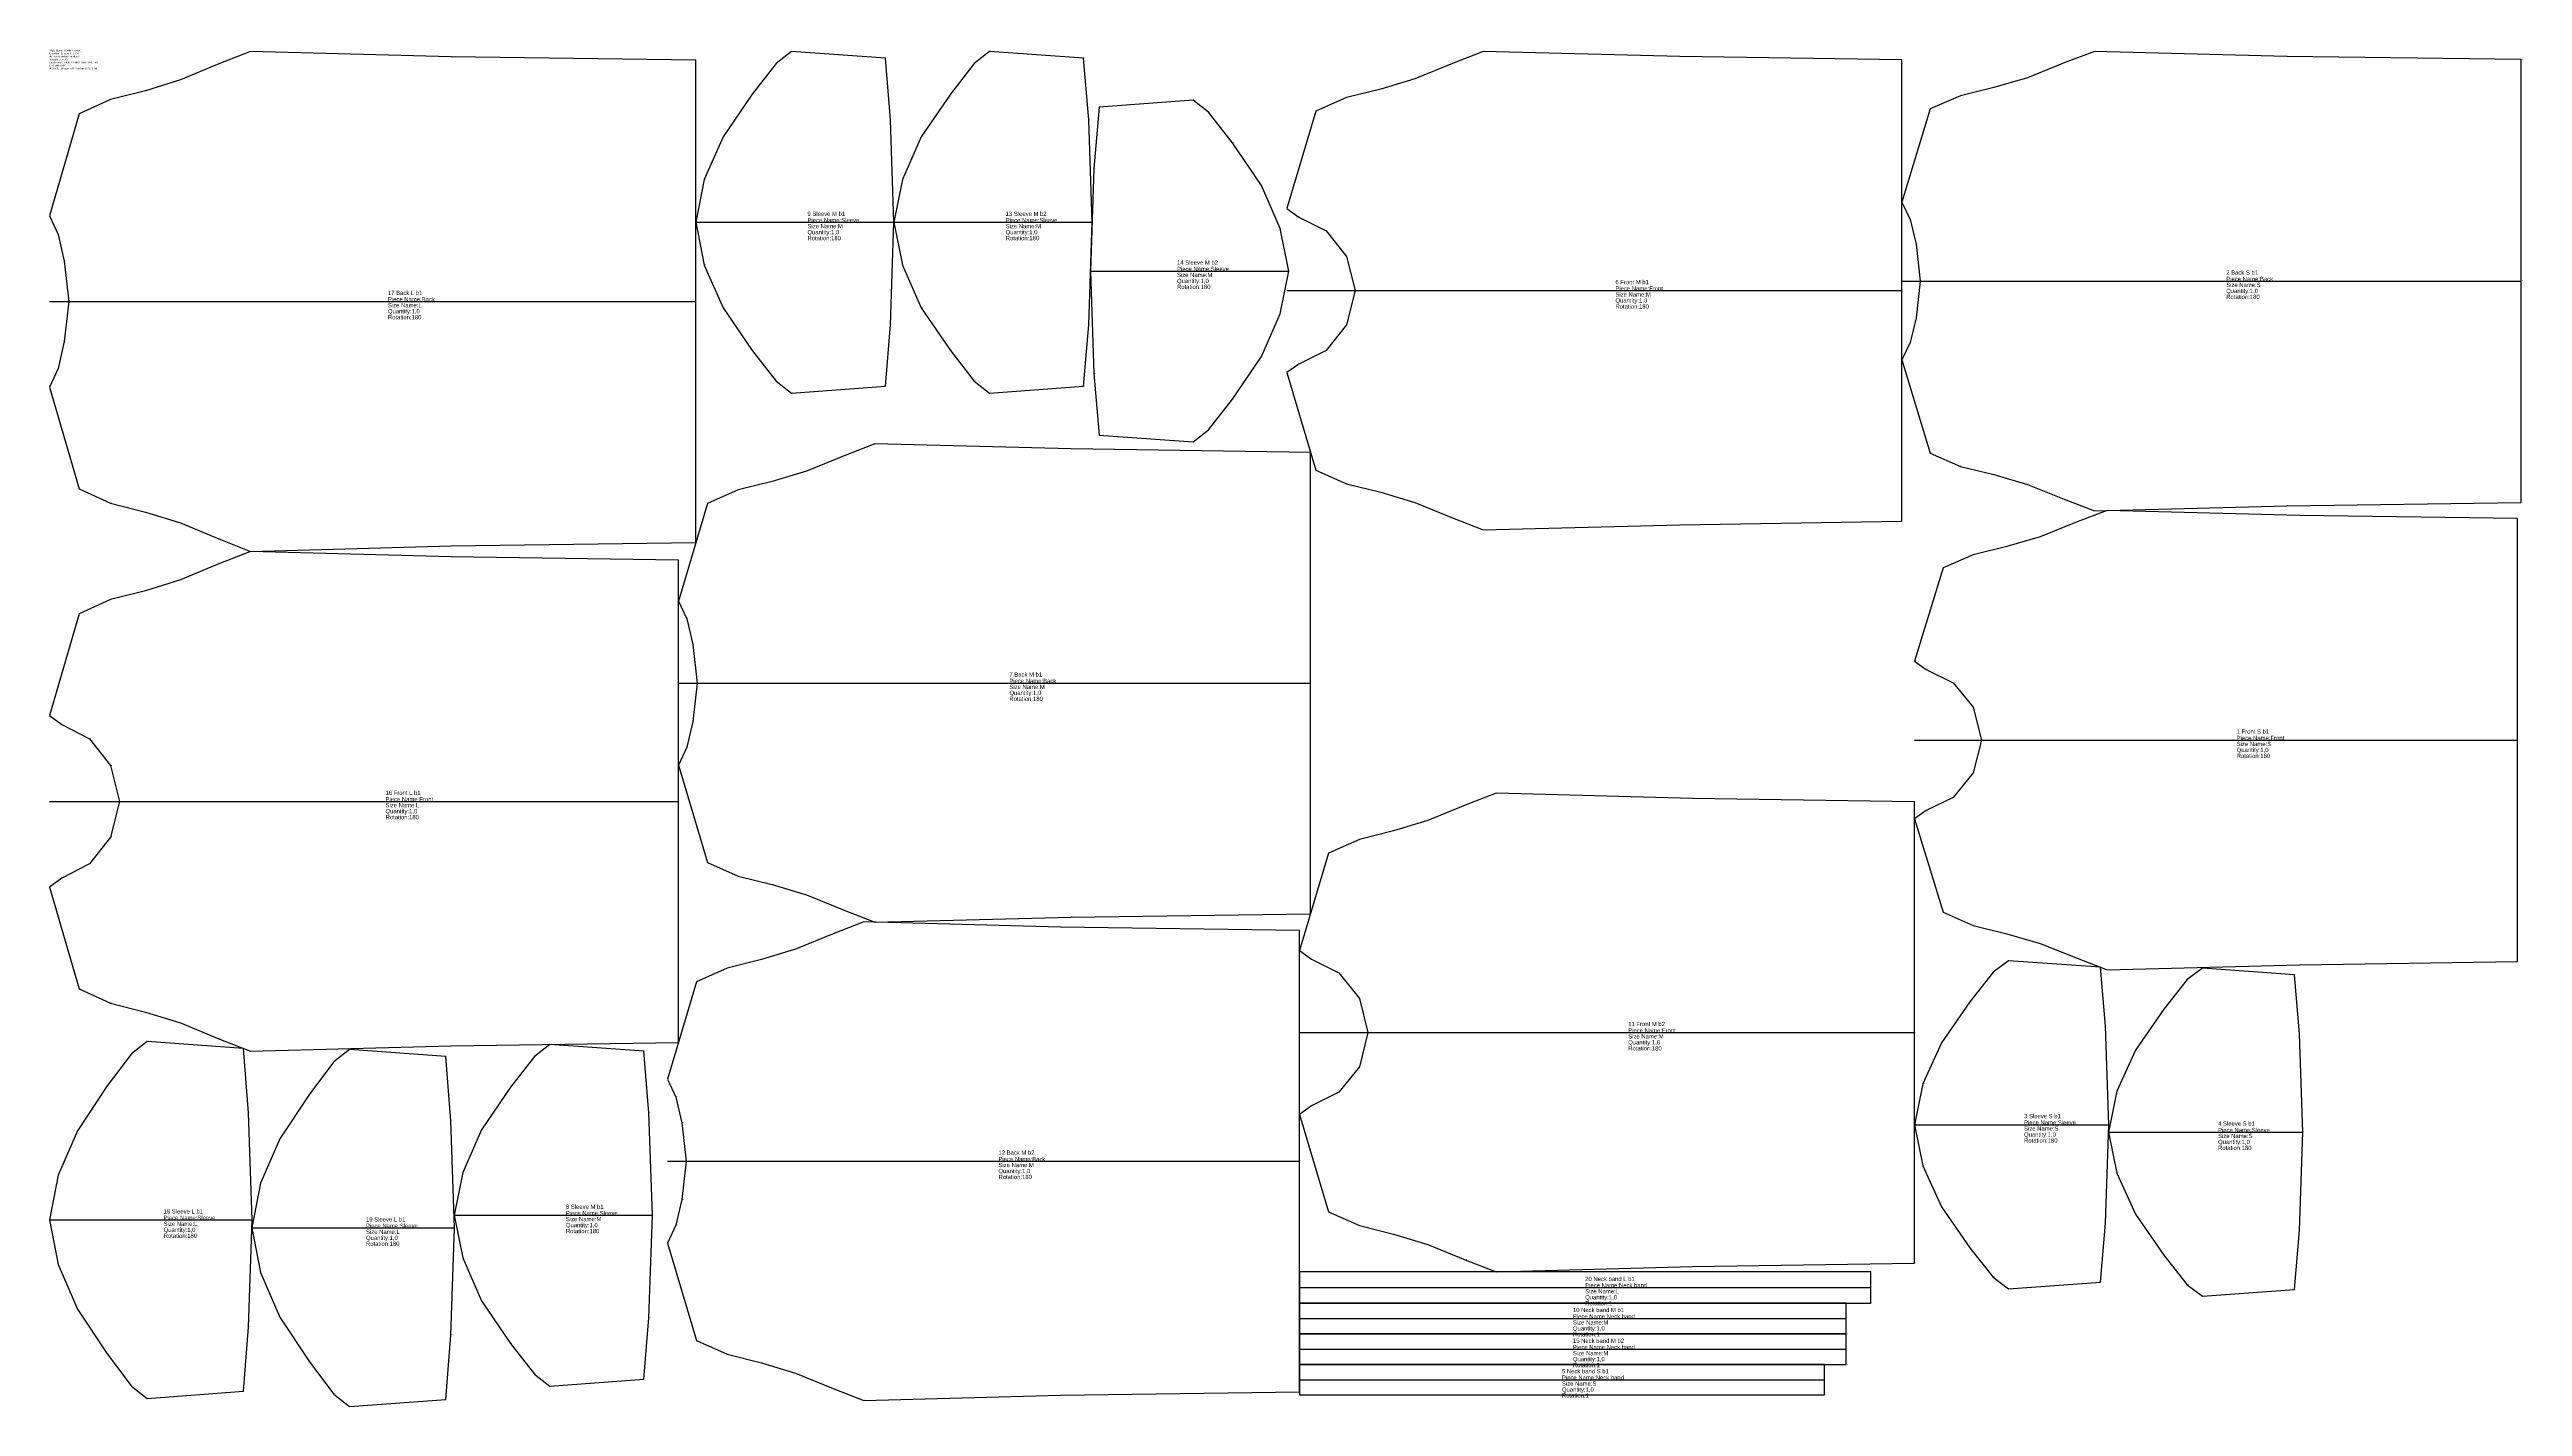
# Model space of a CAD drawing. Extents: x 0 to 2895, y 14 to 1602.
import ezdxf

# ---------------------------------------------------------------- set-up
doc = ezdxf.new("R2010")
doc.units = 0
for name, color, linetype in [('1', 1, 'CONTINUOUS'), ('15', 7, 'CONTINUOUS'), ('5', 3, 'CONTINUOUS'), ('7', 5, 'CONTINUOUS')]:
    doc.layers.add(name, color=color, linetype=linetype)

# ---------------------------------------------------------------- blocks, each defined once
blk = doc.blocks.new('M0001_Front')
at = {"layer": '1'}
blk.add_lwpolyline([(2261.8, 793.9), (2252, 755.5), (2228.5, 726.7), (2197.1, 711.3), (2183.4, 701.7), (2216.7, 592.3), (2252, 576.9), (2291.2, 567.3), (2330.4, 555.8), (2373.5, 538.5), (2408.8, 525.1), (2634.2, 530.9), (2889, 534.7), (2889, 793.9), (2889, 1053.1), (2634.2, 1056.9), (2408.8, 1062.7), (2373.5, 1049.3), (2330.4, 1032), (2291.2, 1020.5), (2252, 1010.9), (2216.7, 995.5), (2183.4, 886.1), (2197.1, 876.5), (2228.5, 861.1), (2252, 832.3)], close=True, dxfattribs=at)
at = {"layer": '5'}
blk.add_line((2183.4, 793.9), (2889, 793.9), dxfattribs=at)
at = {"layer": '7'}
blk.add_line((2289.24, 793.9), (2783.16, 793.9), dxfattribs=at)
at = {"layer": '1'}
for s, height, p in [('# 0', 0.8, (2373.5, 1049.3)), ('# 0', 0.8, (2408.8, 1062.7)), ('# 0', 0.8, (2634.2, 1056.9)), ('# 0', 0.8, (2889, 1053.1)), ('# 0', 0.8, (2291.2, 1020.5)), ('# 0', 0.8, (2330.4, 1032)), ('# 0', 0.8, (2216.7, 995.5)), ('# 0', 0.8, (2252, 1010.9)), ('# 0', 0.8, (2183.4, 886.1)), ('# 0', 0.8, (2197.1, 876.5)), ('# 0', 0.8, (2228.5, 861.1)), ('# 0', 0.8, (2252, 832.3)), ('# 0', 0.8, (2261.8, 793.9)), ('Size Name:S', 5, (2560.44, 786.9)), ('Quantity:1,0', 5, (2560.44, 779.9)), ('Piece Name:Front', 5, (2560.44, 793.9)), ('# 0', 0.8, (2889, 793.9)), ('# 0', 0.8, (2252, 755.5)), ('Rotation:180', 5, (2560.44, 772.9)), ('# 0', 0.8, (2228.5, 726.7)), ('# 0', 0.8, (2183.4, 701.7)), ('# 0', 0.8, (2197.1, 711.3)), ('# 0', 0.8, (2216.7, 592.3)), ('# 0', 0.8, (2252, 576.9)), ('# 0', 0.8, (2291.2, 567.3)), ('# 0', 0.8, (2330.4, 555.8)), ('# 0', 0.8, (2373.5, 538.5)), ('# 0', 0.8, (2408.8, 525.1)), ('# 0', 0.8, (2634.2, 530.9)), ('# 0', 0.8, (2889, 534.7))]:
    blk.add_text(s, height=height, dxfattribs=at).set_placement(p)
at = {"layer": '15'}
blk.add_text('1 Front S b1', height=5, dxfattribs=at).set_placement((2560.44, 801.4))
blk = doc.blocks.new('M0002_Back')
at = {"layer": '1'}
blk.add_lwpolyline([(2190, 1331.2), (2185.1, 1288), (2178.2, 1259.2), (2168.4, 1239), (2201.7, 1129.6), (2237, 1114.2), (2276.2, 1104.6), (2315.4, 1093.1), (2358.5, 1075.8), (2393.8, 1062.4), (2619.2, 1068.2), (2893.6, 1072), (2893.6, 1331.2), (2893.6, 1590.4), (2619.2, 1594.2), (2393.8, 1600), (2358.5, 1586.6), (2315.4, 1569.3), (2276.2, 1557.8), (2237, 1548.2), (2201.7, 1532.8), (2168.4, 1423.4), (2178.2, 1403.2), (2185.1, 1374.4)], close=True, dxfattribs=at)
at = {"layer": '5'}
blk.add_line((2168.4, 1331.2), (2893.6, 1331.2), dxfattribs=at)
at = {"layer": '7'}
blk.add_line((2277.18, 1331.2), (2784.82, 1331.2), dxfattribs=at)
at = {"layer": '1'}
for s, height, p in [('# 0', 0.8, (2393.8, 1600)), ('# 0', 0.8, (2619.2, 1594.2)), ('# 0', 0.8, (2315.4, 1569.3)), ('# 0', 0.8, (2358.5, 1586.6)), ('# 0', 0.8, (2893.6, 1590.4)), ('# 0', 0.8, (2237, 1548.2)), ('# 0', 0.8, (2276.2, 1557.8)), ('# 0', 0.8, (2201.7, 1532.8)), ('# 0', 0.8, (2168.4, 1423.4)), ('# 0', 0.8, (2178.2, 1403.2)), ('# 0', 0.8, (2185.1, 1374.4)), ('# 0', 0.8, (2190, 1331.2)), ('Piece Name:Back', 5, (2548.17, 1331.2)), ('# 0', 0.8, (2893.6, 1331.2)), ('Size Name:S', 5, (2548.17, 1324.2)), ('Quantity:1,0', 5, (2548.17, 1317.2)), ('Rotation:180', 5, (2548.17, 1310.2)), ('# 0', 0.8, (2185.1, 1288)), ('# 0', 0.8, (2178.2, 1259.2)), ('# 0', 0.8, (2168.4, 1239)), ('# 0', 0.8, (2201.7, 1129.6)), ('# 0', 0.8, (2237, 1114.2)), ('# 0', 0.8, (2276.2, 1104.6)), ('# 0', 0.8, (2315.4, 1093.1)), ('# 0', 0.8, (2358.5, 1075.8)), ('# 0', 0.8, (2893.6, 1072)), ('# 0', 0.8, (2393.8, 1062.4)), ('# 0', 0.8, (2619.2, 1068.2))]:
    blk.add_text(s, height=height, dxfattribs=at).set_placement(p)
at = {"layer": '15'}
blk.add_text('2 Back S b1', height=5, dxfattribs=at).set_placement((2548.17, 1338.7))
blk = doc.blocks.new('M0003_Sleeve')
at = {"layer": '1'}
blk.add_lwpolyline([(2183.4, 343.7), (2193.2, 295.7), (2214.8, 247.7), (2248.1, 199.7), (2275.5, 165.1), (2293.2, 151.7), (2401, 159.4), (2406.8, 228.5), (2410.8, 343.7), (2406.8, 458.9), (2401, 528), (2293.2, 535.7), (2275.5, 522.3), (2248.1, 487.7), (2214.8, 439.7), (2193.2, 391.7)], close=True, dxfattribs=at)
at = {"layer": '5'}
blk.add_line((2183.4, 343.7), (2410.8, 343.7), dxfattribs=at)
at = {"layer": '7'}
blk.add_line((2217.51, 343.7), (2376.69, 343.7), dxfattribs=at)
at = {"layer": '1'}
for s, height, p in [('# 0', 0.8, (2275.5, 522.3)), ('# 0', 0.8, (2293.2, 535.7)), ('# 0', 0.8, (2401, 528)), ('# 0', 0.8, (2248.1, 487.7)), ('# 0', 0.8, (2214.8, 439.7)), ('# 0', 0.8, (2406.8, 458.9)), ('# 0', 0.8, (2193.2, 391.7)), ('Piece Name:Sleeve', 5, (2311.54, 343.7)), ('# 0', 0.8, (2183.4, 343.7)), ('Size Name:S', 5, (2311.54, 336.7)), ('Quantity:1,0', 5, (2311.54, 329.7)), ('Rotation:180', 5, (2311.54, 322.7)), ('# 0', 0.8, (2410.8, 343.7)), ('# 0', 0.8, (2193.2, 295.7)), ('# 0', 0.8, (2214.8, 247.7)), ('# 0', 0.8, (2406.8, 228.5)), ('# 0', 0.8, (2248.1, 199.7)), ('# 0', 0.8, (2275.5, 165.1)), ('# 0', 0.8, (2293.2, 151.7)), ('# 0', 0.8, (2401, 159.4))]:
    blk.add_text(s, height=height, dxfattribs=at).set_placement(p)
at = {"layer": '15'}
blk.add_text('3 Sleeve S b1', height=5, dxfattribs=at).set_placement((2311.54, 351.2))
blk = doc.blocks.new('M0004_Sleeve')
at = {"layer": '1'}
blk.add_lwpolyline([(2410.5, 335), (2420.3, 287), (2441.9, 239), (2475.2, 191), (2502.6, 156.4), (2520.3, 143), (2628.1, 150.7), (2633.9, 219.8), (2637.9, 335), (2633.9, 450.2), (2628.1, 519.3), (2520.3, 527), (2502.6, 513.6), (2475.2, 479), (2441.9, 431), (2420.3, 383)], close=True, dxfattribs=at)
at = {"layer": '5'}
blk.add_line((2410.5, 335), (2637.9, 335), dxfattribs=at)
at = {"layer": '7'}
blk.add_line((2444.61, 335), (2603.79, 335), dxfattribs=at)
at = {"layer": '1'}
for s, height, p in [('# 0', 0.8, (2520.3, 527)), ('# 0', 0.8, (2502.6, 513.6)), ('# 0', 0.8, (2628.1, 519.3)), ('# 0', 0.8, (2475.2, 479)), ('# 0', 0.8, (2633.9, 450.2)), ('# 0', 0.8, (2441.9, 431)), ('# 0', 0.8, (2420.3, 383)), ('# 0', 0.8, (2410.5, 335)), ('Size Name:S', 5, (2538.64, 328)), ('Quantity:1,0', 5, (2538.64, 321)), ('Piece Name:Sleeve', 5, (2538.64, 335)), ('Rotation:180', 5, (2538.64, 314)), ('# 0', 0.8, (2637.9, 335)), ('# 0', 0.8, (2420.3, 287)), ('# 0', 0.8, (2441.9, 239)), ('# 0', 0.8, (2633.9, 219.8)), ('# 0', 0.8, (2475.2, 191)), ('# 0', 0.8, (2502.6, 156.4)), ('# 0', 0.8, (2628.1, 150.7)), ('# 0', 0.8, (2520.3, 143))]:
    blk.add_text(s, height=height, dxfattribs=at).set_placement(p)
at = {"layer": '15'}
blk.add_text('4 Sleeve S b1', height=5, dxfattribs=at).set_placement((2538.64, 342.5))
blk = doc.blocks.new('M0005_Neck-band')
at = {"layer": '1'}
blk.add_lwpolyline([(2077.8, 62.8), (1463.4, 62.8), (1463.4, 27.5), (2077.8, 27.5)], close=True, dxfattribs=at)
at = {"layer": '5'}
blk.add_line((1463.4, 45.15), (2077.8, 45.15), dxfattribs=at)
at = {"layer": '7'}
blk.add_line((1555.56, 45.15), (1985.64, 45.15), dxfattribs=at)
at = {"layer": '1'}
for s, height, p in [('# 0', 0.8, (1463.4, 62.8)), ('# 0', 0.8, (2077.8, 62.8)), ('Size Name:S', 5, (1770.6, 38.15)), ('Quantity:1,0', 5, (1770.6, 31.15)), ('Piece Name:Neck band', 5, (1770.6, 45.15)), ('Rotation:1', 5, (1770.6, 24.15)), ('# 0', 0.8, (1463.4, 27.5)), ('# 0', 0.8, (2077.8, 27.5))]:
    blk.add_text(s, height=height, dxfattribs=at).set_placement(p)
at = {"layer": '15'}
blk.add_text('5 Neck band S b1', height=5, dxfattribs=at).set_placement((1770.6, 52.65))
blk = doc.blocks.new('M0006_Front')
at = {"layer": '1'}
blk.add_lwpolyline([(1528.4, 1320), (1518.4, 1280), (1494.4, 1250), (1462.4, 1234), (1448.4, 1224), (1482.4, 1110), (1518.4, 1094), (1558.4, 1084), (1598.4, 1072), (1642.4, 1054), (1678.4, 1040), (1908.4, 1046), (2168.4, 1050), (2168.4, 1320), (2168.4, 1590), (1908.4, 1594), (1678.4, 1600), (1642.4, 1586), (1598.4, 1568), (1558.4, 1556), (1518.4, 1546), (1482.4, 1530), (1448.4, 1416), (1462.4, 1406), (1494.4, 1390), (1518.4, 1360)], close=True, dxfattribs=at)
at = {"layer": '5'}
blk.add_line((1448.4, 1320), (2168.4, 1320), dxfattribs=at)
at = {"layer": '7'}
blk.add_line((1556.4, 1320), (2060.4, 1320), dxfattribs=at)
at = {"layer": '1'}
for s, height, p in [('# 0', 0.8, (1678.4, 1600)), ('# 0', 0.8, (1908.4, 1594)), ('# 0', 0.8, (1598.4, 1568)), ('# 0', 0.8, (1642.4, 1586)), ('# 0', 0.8, (2168.4, 1590)), ('# 0', 0.8, (1518.4, 1546)), ('# 0', 0.8, (1558.4, 1556)), ('# 0', 0.8, (1482.4, 1530)), ('# 0', 0.8, (1448.4, 1416)), ('# 0', 0.8, (1462.4, 1406)), ('# 0', 0.8, (1494.4, 1390)), ('# 0', 0.8, (1518.4, 1360)), ('# 0', 0.8, (1528.4, 1320)), ('Size Name:M', 5, (1833.15, 1313)), ('Quantity:1,0', 5, (1833.15, 1306)), ('Piece Name:Front', 5, (1833.15, 1320)), ('Rotation:180', 5, (1833.15, 1299)), ('# 0', 0.8, (2168.4, 1320)), ('# 0', 0.8, (1518.4, 1280)), ('# 0', 0.8, (1494.4, 1250)), ('# 0', 0.8, (1448.4, 1224)), ('# 0', 0.8, (1462.4, 1234)), ('# 0', 0.8, (1482.4, 1110)), ('# 0', 0.8, (1518.4, 1094)), ('# 0', 0.8, (1558.4, 1084)), ('# 0', 0.8, (1598.4, 1072)), ('# 0', 0.8, (1642.4, 1054)), ('# 0', 0.8, (1908.4, 1046)), ('# 0', 0.8, (2168.4, 1050)), ('# 0', 0.8, (1678.4, 1040))]:
    blk.add_text(s, height=height, dxfattribs=at).set_placement(p)
at = {"layer": '15'}
blk.add_text('6 Front M b1', height=5, dxfattribs=at).set_placement((1833.15, 1327.5))
blk = doc.blocks.new('M0007_Back')
at = {"layer": '1'}
blk.add_lwpolyline([(758.2, 860.7), (753.2, 815.7), (746.2, 785.7), (736.2, 764.7), (770.2, 650.7), (806.2, 634.7), (846.2, 624.7), (886.2, 612.7), (930.2, 594.7), (966.2, 580.7), (1196.2, 586.7), (1476.2, 590.7), (1476.2, 860.7), (1476.2, 1130.7), (1196.2, 1134.7), (966.2, 1140.7), (930.2, 1126.7), (886.2, 1108.7), (846.2, 1096.7), (806.2, 1086.7), (770.2, 1070.7), (736.2, 956.7), (746.2, 935.7), (753.2, 905.7)], close=True, dxfattribs=at)
at = {"layer": '5'}
blk.add_line((736.2, 860.7), (1476.2, 860.7), dxfattribs=at)
at = {"layer": '7'}
blk.add_line((847.2, 860.7), (1365.2, 860.7), dxfattribs=at)
at = {"layer": '1'}
for s, height, p in [('# 0', 0.8, (966.2, 1140.7)), ('# 0', 0.8, (1196.2, 1134.7)), ('# 0', 0.8, (1476.2, 1130.7)), ('# 0', 0.8, (886.2, 1108.7)), ('# 0', 0.8, (930.2, 1126.7)), ('# 0', 0.8, (770.2, 1070.7)), ('# 0', 0.8, (806.2, 1086.7)), ('# 0', 0.8, (846.2, 1096.7)), ('# 0', 0.8, (736.2, 956.7)), ('# 0', 0.8, (746.2, 935.7)), ('# 0', 0.8, (753.2, 905.7)), ('# 0', 0.8, (758.2, 860.7)), ('Size Name:M', 5, (1123.73, 853.7)), ('Quantity:1,0', 5, (1123.73, 846.7)), ('Piece Name:Back', 5, (1123.73, 860.7)), ('Rotation:180', 5, (1123.73, 839.7)), ('# 0', 0.8, (1476.2, 860.7)), ('# 0', 0.8, (753.2, 815.7)), ('# 0', 0.8, (746.2, 785.7)), ('# 0', 0.8, (736.2, 764.7)), ('# 0', 0.8, (770.2, 650.7)), ('# 0', 0.8, (806.2, 634.7)), ('# 0', 0.8, (846.2, 624.7)), ('# 0', 0.8, (886.2, 612.7)), ('# 0', 0.8, (930.2, 594.7)), ('# 0', 0.8, (966.2, 580.7)), ('# 0', 0.8, (1196.2, 586.7)), ('# 0', 0.8, (1476.2, 590.7))]:
    blk.add_text(s, height=height, dxfattribs=at).set_placement(p)
at = {"layer": '15'}
blk.add_text('7 Back M b1', height=5, dxfattribs=at).set_placement((1123.73, 868.2))
blk = doc.blocks.new('M0008_Sleeve')
at = {"layer": '1'}
blk.add_lwpolyline([(473.8, 237.7), (483.8, 187.7), (505.8, 137.7), (539.8, 87.7), (567.8, 51.7), (585.8, 37.7), (695.8, 45.7), (701.8, 117.7), (705.8, 237.7), (701.8, 357.7), (695.8, 429.7), (585.8, 437.7), (567.8, 423.7), (539.8, 387.7), (505.8, 337.7), (483.8, 287.7)], close=True, dxfattribs=at)
at = {"layer": '5'}
blk.add_line((473.8, 237.7), (705.8, 237.7), dxfattribs=at)
at = {"layer": '7'}
blk.add_line((508.6, 237.7), (671, 237.7), dxfattribs=at)
at = {"layer": '1'}
for s, height, p in [('# 0', 0.8, (585.8, 437.7)), ('# 0', 0.8, (567.8, 423.7)), ('# 0', 0.8, (695.8, 429.7)), ('# 0', 0.8, (539.8, 387.7)), ('# 0', 0.8, (701.8, 357.7)), ('# 0', 0.8, (505.8, 337.7)), ('# 0', 0.8, (483.8, 287.7)), ('# 0', 0.8, (473.8, 237.7)), ('Size Name:M', 5, (604.55, 230.7)), ('Piece Name:Sleeve', 5, (604.55, 237.7)), ('# 0', 0.8, (705.8, 237.7)), ('Quantity:1,0', 5, (604.55, 223.7)), ('Rotation:180', 5, (604.55, 216.7)), ('# 0', 0.8, (483.8, 187.7)), ('# 0', 0.8, (505.8, 137.7)), ('# 0', 0.8, (701.8, 117.7)), ('# 0', 0.8, (539.8, 87.7)), ('# 0', 0.8, (567.8, 51.7)), ('# 0', 0.8, (585.8, 37.7)), ('# 0', 0.8, (695.8, 45.7))]:
    blk.add_text(s, height=height, dxfattribs=at).set_placement(p)
at = {"layer": '15'}
blk.add_text('8 Sleeve M b1', height=5, dxfattribs=at).set_placement((604.55, 245.2))
blk = doc.blocks.new('M0009_Sleeve')
at = {"layer": '1'}
blk.add_lwpolyline([(756.6, 1400), (766.6, 1350), (788.6, 1300), (822.6, 1250), (850.6, 1214), (868.6, 1200), (978.6, 1208), (984.6, 1280), (988.6, 1400), (984.6, 1520), (978.6, 1592), (868.6, 1600), (850.6, 1586), (822.6, 1550), (788.6, 1500), (766.6, 1450)], close=True, dxfattribs=at)
at = {"layer": '5'}
blk.add_line((756.6, 1400), (988.6, 1400), dxfattribs=at)
at = {"layer": '7'}
blk.add_line((791.4, 1400), (953.8, 1400), dxfattribs=at)
at = {"layer": '1'}
for s, height, p in [('# 0', 0.8, (868.6, 1600)), ('# 0', 0.8, (978.6, 1592)), ('# 0', 0.8, (850.6, 1586)), ('# 0', 0.8, (822.6, 1550)), ('# 0', 0.8, (984.6, 1520)), ('# 0', 0.8, (788.6, 1500)), ('# 0', 0.8, (766.6, 1450)), ('# 0', 0.8, (756.6, 1400)), ('Size Name:M', 5, (887.35, 1393)), ('Quantity:1,0', 5, (887.35, 1386)), ('Piece Name:Sleeve', 5, (887.35, 1400)), ('# 0', 0.8, (988.6, 1400)), ('Rotation:180', 5, (887.35, 1379)), ('# 0', 0.8, (766.6, 1350)), ('# 0', 0.8, (788.6, 1300)), ('# 0', 0.8, (984.6, 1280)), ('# 0', 0.8, (822.6, 1250)), ('# 0', 0.8, (850.6, 1214)), ('# 0', 0.8, (868.6, 1200)), ('# 0', 0.8, (978.6, 1208))]:
    blk.add_text(s, height=height, dxfattribs=at).set_placement(p)
at = {"layer": '15'}
blk.add_text('9 Sleeve M b1', height=5, dxfattribs=at).set_placement((887.35, 1407.5))
blk = doc.blocks.new('M0010_Neck-band')
at = {"layer": '1'}
blk.add_lwpolyline([(2103.4, 134.8), (1463.4, 134.8), (1463.4, 98.8), (2103.4, 98.8)], close=True, dxfattribs=at)
at = {"layer": '5'}
blk.add_line((1463.4, 116.8), (2103.4, 116.8), dxfattribs=at)
at = {"layer": '7'}
blk.add_line((1559.4, 116.8), (2007.4, 116.8), dxfattribs=at)
at = {"layer": '1'}
for s, height, p in [('# 0', 0.8, (1463.4, 134.8)), ('Piece Name:Neck band', 5, (1783.4, 116.8)), ('# 0', 0.8, (2103.4, 134.8)), ('# 0', 0.8, (1463.4, 98.8)), ('Size Name:M', 5, (1783.4, 109.8)), ('Quantity:1,0', 5, (1783.4, 102.8)), ('Rotation:1', 5, (1783.4, 95.8)), ('# 0', 0.8, (2103.4, 98.8))]:
    blk.add_text(s, height=height, dxfattribs=at).set_placement(p)
at = {"layer": '15'}
blk.add_text('10 Neck band M b1', height=5, dxfattribs=at).set_placement((1783.4, 124.3))
blk = doc.blocks.new('M0011_Front')
at = {"layer": '1'}
blk.add_lwpolyline([(1543.4, 451.6), (1533.4, 411.6), (1509.4, 381.6), (1477.4, 365.6), (1463.4, 355.6), (1497.4, 241.6), (1533.4, 225.6), (1573.4, 215.6), (1613.4, 203.6), (1657.4, 185.6), (1693.4, 171.6), (1923.4, 177.6), (2183.4, 181.6), (2183.4, 451.6), (2183.4, 721.6), (1923.4, 725.6), (1693.4, 731.6), (1657.4, 717.6), (1613.4, 699.6), (1573.4, 687.6), (1533.4, 677.6), (1497.4, 661.6), (1463.4, 547.6), (1477.4, 537.6), (1509.4, 521.6), (1533.4, 491.6)], close=True, dxfattribs=at)
at = {"layer": '5'}
blk.add_line((1463.4, 451.6), (2183.4, 451.6), dxfattribs=at)
at = {"layer": '7'}
blk.add_line((1571.4, 451.6), (2075.4, 451.6), dxfattribs=at)
at = {"layer": '1'}
for s, height, p in [('# 0', 0.8, (1693.4, 731.6)), ('# 0', 0.8, (1923.4, 725.6)), ('# 0', 0.8, (1613.4, 699.6)), ('# 0', 0.8, (1657.4, 717.6)), ('# 0', 0.8, (2183.4, 721.6)), ('# 0', 0.8, (1533.4, 677.6)), ('# 0', 0.8, (1573.4, 687.6)), ('# 0', 0.8, (1497.4, 661.6)), ('# 0', 0.8, (1463.4, 547.6)), ('# 0', 0.8, (1477.4, 537.6)), ('# 0', 0.8, (1509.4, 521.6)), ('# 0', 0.8, (1533.4, 491.6)), ('# 0', 0.8, (1543.4, 451.6)), ('Size Name:M', 5, (1848.15, 444.6)), ('Quantity:1,0', 5, (1848.15, 437.6)), ('Piece Name:Front', 5, (1848.15, 451.6)), ('Rotation:180', 5, (1848.15, 430.6)), ('# 0', 0.8, (2183.4, 451.6)), ('# 0', 0.8, (1533.4, 411.6)), ('# 0', 0.8, (1509.4, 381.6)), ('# 0', 0.8, (1463.4, 355.6)), ('# 0', 0.8, (1477.4, 365.6)), ('# 0', 0.8, (1497.4, 241.6)), ('# 0', 0.8, (1533.4, 225.6)), ('# 0', 0.8, (1573.4, 215.6)), ('# 0', 0.8, (1613.4, 203.6)), ('# 0', 0.8, (1657.4, 185.6)), ('# 0', 0.8, (1923.4, 177.6)), ('# 0', 0.8, (2183.4, 181.6)), ('# 0', 0.8, (1693.4, 171.6))]:
    blk.add_text(s, height=height, dxfattribs=at).set_placement(p)
at = {"layer": '15'}
blk.add_text('11 Front M b2', height=5, dxfattribs=at).set_placement((1848.15, 459.1))
blk = doc.blocks.new('M0012_Back')
at = {"layer": '1'}
blk.add_lwpolyline([(745.4, 301), (740.4, 256), (733.4, 226), (723.4, 205), (757.4, 91), (793.4, 75), (833.4, 65), (873.4, 53), (917.4, 35), (953.4, 21), (1183.4, 27), (1463.4, 31), (1463.4, 301), (1463.4, 571), (1183.4, 575), (953.4, 581), (917.4, 567), (873.4, 549), (833.4, 537), (793.4, 527), (757.4, 511), (723.4, 397), (733.4, 376), (740.4, 346)], close=True, dxfattribs=at)
at = {"layer": '5'}
blk.add_line((723.4, 301), (1463.4, 301), dxfattribs=at)
at = {"layer": '7'}
blk.add_line((834.4, 301), (1352.4, 301), dxfattribs=at)
at = {"layer": '1'}
for s, height, p in [('# 0', 0.8, (953.4, 581)), ('# 0', 0.8, (917.4, 567)), ('# 0', 0.8, (1183.4, 575)), ('# 0', 0.8, (1463.4, 571)), ('# 0', 0.8, (793.4, 527)), ('# 0', 0.8, (833.4, 537)), ('# 0', 0.8, (873.4, 549)), ('# 0', 0.8, (757.4, 511)), ('# 0', 0.8, (723.4, 397)), ('# 0', 0.8, (733.4, 376)), ('# 0', 0.8, (740.4, 346)), ('# 0', 0.8, (745.4, 301)), ('Size Name:M', 5, (1110.93, 294)), ('Quantity:1,0', 5, (1110.93, 287)), ('Piece Name:Back', 5, (1110.93, 301)), ('# 0', 0.8, (1463.4, 301)), ('Rotation:180', 5, (1110.93, 280)), ('# 0', 0.8, (740.4, 256)), ('# 0', 0.8, (723.4, 205)), ('# 0', 0.8, (733.4, 226)), ('# 0', 0.8, (757.4, 91)), ('# 0', 0.8, (793.4, 75)), ('# 0', 0.8, (833.4, 65)), ('# 0', 0.8, (873.4, 53)), ('# 0', 0.8, (917.4, 35)), ('# 0', 0.8, (1463.4, 31)), ('# 0', 0.8, (953.4, 21)), ('# 0', 0.8, (1183.4, 27))]:
    blk.add_text(s, height=height, dxfattribs=at).set_placement(p)
at = {"layer": '15'}
blk.add_text('12 Back M b2', height=5, dxfattribs=at).set_placement((1110.93, 308.5))
blk = doc.blocks.new('M0013_Sleeve')
at = {"layer": '1'}
blk.add_lwpolyline([(988.6, 1400), (998.6, 1350), (1020.6, 1300), (1054.6, 1250), (1082.6, 1214), (1100.6, 1200), (1210.6, 1208), (1216.6, 1280), (1220.6, 1400), (1216.6, 1520), (1210.6, 1592), (1100.6, 1600), (1082.6, 1586), (1054.6, 1550), (1020.6, 1500), (998.6, 1450)], close=True, dxfattribs=at)
at = {"layer": '5'}
blk.add_line((988.6, 1400), (1220.6, 1400), dxfattribs=at)
at = {"layer": '7'}
blk.add_line((1023.4, 1400), (1185.8, 1400), dxfattribs=at)
at = {"layer": '1'}
for s, height, p in [('# 0', 0.8, (1100.6, 1600)), ('# 0', 0.8, (1210.6, 1592)), ('# 0', 0.8, (1082.6, 1586)), ('# 0', 0.8, (1054.6, 1550)), ('# 0', 0.8, (1216.6, 1520)), ('# 0', 0.8, (1020.6, 1500)), ('# 0', 0.8, (998.6, 1450)), ('# 0', 0.8, (988.6, 1400)), ('Size Name:M', 5, (1119.35, 1393)), ('Quantity:1,0', 5, (1119.35, 1386)), ('Piece Name:Sleeve', 5, (1119.35, 1400)), ('# 0', 0.8, (1220.6, 1400)), ('Rotation:180', 5, (1119.35, 1379)), ('# 0', 0.8, (998.6, 1350)), ('# 0', 0.8, (1020.6, 1300)), ('# 0', 0.8, (1216.6, 1280)), ('# 0', 0.8, (1054.6, 1250)), ('# 0', 0.8, (1082.6, 1214)), ('# 0', 0.8, (1100.6, 1200)), ('# 0', 0.8, (1210.6, 1208))]:
    blk.add_text(s, height=height, dxfattribs=at).set_placement(p)
at = {"layer": '15'}
blk.add_text('13 Sleeve M b2', height=5, dxfattribs=at).set_placement((1119.35, 1407.5))
blk = doc.blocks.new('M0014_Sleeve')
at = {"layer": '1'}
blk.add_lwpolyline([(1450.7, 1342.9), (1440.7, 1392.9), (1418.7, 1442.9), (1384.7, 1492.9), (1356.7, 1528.9), (1338.7, 1542.9), (1228.7, 1534.9), (1222.7, 1462.9), (1218.7, 1342.9), (1222.7, 1222.9), (1228.7, 1150.9), (1338.7, 1142.9), (1356.7, 1156.9), (1384.7, 1192.9), (1418.7, 1242.9), (1440.7, 1292.9)], close=True, dxfattribs=at)
at = {"layer": '5'}
blk.add_line((1218.7, 1342.9), (1450.7, 1342.9), dxfattribs=at)
at = {"layer": '7'}
blk.add_line((1253.5, 1342.9), (1415.9, 1342.9), dxfattribs=at)
at = {"layer": '1'}
for s, height, p in [('# 0', 0.8, (1228.7, 1534.9)), ('# 0', 0.8, (1338.7, 1542.9)), ('# 0', 0.8, (1356.7, 1528.9)), ('# 0', 0.8, (1384.7, 1492.9)), ('# 0', 0.8, (1222.7, 1462.9)), ('# 0', 0.8, (1418.7, 1442.9)), ('# 0', 0.8, (1440.7, 1392.9)), ('# 0', 0.8, (1218.7, 1342.9)), ('Size Name:M', 5, (1319.95, 1335.9)), ('Quantity:1,0', 5, (1319.95, 1328.9)), ('Piece Name:Sleeve', 5, (1319.95, 1342.9)), ('# 0', 0.8, (1450.7, 1342.9)), ('Rotation:180', 5, (1319.95, 1321.9)), ('# 0', 0.8, (1440.7, 1292.9)), ('# 0', 0.8, (1222.7, 1222.9)), ('# 0', 0.8, (1418.7, 1242.9)), ('# 0', 0.8, (1384.7, 1192.9)), ('# 0', 0.8, (1228.7, 1150.9)), ('# 0', 0.8, (1338.7, 1142.9)), ('# 0', 0.8, (1356.7, 1156.9))]:
    blk.add_text(s, height=height, dxfattribs=at).set_placement(p)
at = {"layer": '15'}
blk.add_text('14 Sleeve M b2', height=5, dxfattribs=at).set_placement((1319.95, 1350.4))
blk = doc.blocks.new('M0015_Neck-band')
at = {"layer": '1'}
blk.add_lwpolyline([(2103.4, 98.8), (1463.4, 98.8), (1463.4, 62.8), (2103.4, 62.8)], close=True, dxfattribs=at)
at = {"layer": '5'}
blk.add_line((1463.4, 80.8), (2103.4, 80.8), dxfattribs=at)
at = {"layer": '7'}
blk.add_line((1559.4, 80.8), (2007.4, 80.8), dxfattribs=at)
at = {"layer": '1'}
for s, height, p in [('# 0', 0.8, (1463.4, 98.8)), ('# 0', 0.8, (2103.4, 98.8)), ('# 0', 0.8, (1463.4, 62.8)), ('Size Name:M', 5, (1783.4, 73.8)), ('Quantity:1,0', 5, (1783.4, 66.8)), ('Piece Name:Neck band', 5, (1783.4, 80.8)), ('Rotation:1', 5, (1783.4, 59.8)), ('# 0', 0.8, (2103.4, 62.8))]:
    blk.add_text(s, height=height, dxfattribs=at).set_placement(p)
at = {"layer": '15'}
blk.add_text('15 Neck band M b2', height=5, dxfattribs=at).set_placement((1783.4, 88.3))
blk = doc.blocks.new('M0016_Front')
at = {"layer": '1'}
blk.add_lwpolyline([(81.8, 722.2), (71.6, 680.4), (47, 649.1), (14.3, 632.3), (0, 621.9), (34.8, 502.8), (71.6, 486), (112.5, 475.6), (153.4, 463), (198.4, 444.2), (235.2, 429.6), (470.3, 435.9), (736.2, 440.1), (736.2, 722.2), (736.2, 1004.4), (470.3, 1008.5), (235.2, 1014.8), (198.4, 1000.2), (153.4, 981.4), (112.5, 968.8), (71.6, 958.4), (34.8, 941.7), (0, 822.5), (14.3, 812.1), (47, 795.3), (71.6, 764)], close=True, dxfattribs=at)
at = {"layer": '5'}
blk.add_line((0, 722.21), (736.2, 722.21), dxfattribs=at)
at = {"layer": '7'}
blk.add_line((110.43, 722.21), (625.77, 722.21), dxfattribs=at)
at = {"layer": '1'}
for s, height, p in [('# 0', 0.8, (235.2, 1014.8)), ('# 0', 0.8, (198.4, 1000.2)), ('# 0', 0.8, (470.3, 1008.5)), ('# 0', 0.8, (736.2, 1004.4)), ('# 0', 0.8, (71.6, 958.4)), ('# 0', 0.8, (112.5, 968.8)), ('# 0', 0.8, (153.4, 981.4)), ('# 0', 0.8, (34.8, 941.7)), ('# 0', 0.8, (0, 822.5)), ('# 0', 0.8, (14.3, 812.1)), ('# 0', 0.8, (47, 795.3)), ('# 0', 0.8, (71.6, 764)), ('Piece Name:Front', 5, (393.4, 722.21)), ('# 0', 0.8, (81.8, 722.2)), ('Size Name:L', 5, (393.4, 715.21)), ('Quantity:1,0', 5, (393.4, 708.21)), ('Rotation:180', 5, (393.4, 701.21)), ('# 0', 0.8, (736.2, 722.2)), ('# 0', 0.8, (71.6, 680.4)), ('# 0', 0.8, (47, 649.1)), ('# 0', 0.8, (0, 621.9)), ('# 0', 0.8, (14.3, 632.3)), ('# 0', 0.8, (34.8, 502.8)), ('# 0', 0.8, (71.6, 486)), ('# 0', 0.8, (112.5, 475.6)), ('# 0', 0.8, (153.4, 463)), ('# 0', 0.8, (198.4, 444.2)), ('# 0', 0.8, (470.3, 435.9)), ('# 0', 0.8, (736.2, 440.1)), ('# 0', 0.8, (235.2, 429.6))]:
    blk.add_text(s, height=height, dxfattribs=at).set_placement(p)
at = {"layer": '15'}
blk.add_text('16 Front L b1', height=5, dxfattribs=at).set_placement((393.4, 729.71))
blk = doc.blocks.new('M0017_Back')
at = {"layer": '1'}
blk.add_lwpolyline([(22.5, 1307.4), (17.4, 1260.4), (10.2, 1229), (0, 1207.1), (34.8, 1088), (71.6, 1071.2), (112.5, 1060.8), (153.4, 1048.2), (198.4, 1029.4), (235.2, 1014.8), (470.3, 1021.1), (756.6, 1025.3), (756.6, 1307.4), (756.6, 1589.6), (470.3, 1593.7), (235.2, 1600), (198.4, 1585.4), (153.4, 1566.6), (112.5, 1554), (71.6, 1543.6), (34.8, 1526.9), (0, 1407.7), (10.2, 1385.8), (17.4, 1354.4)], close=True, dxfattribs=at)
at = {"layer": '5'}
blk.add_line((0, 1307.41), (756.6, 1307.41), dxfattribs=at)
at = {"layer": '7'}
blk.add_line((113.49, 1307.41), (643.11, 1307.41), dxfattribs=at)
at = {"layer": '1'}
for s, height, p in [('# 0', 0.8, (235.2, 1600)), ('# 0', 0.8, (470.3, 1593.7)), ('# 0', 0.8, (153.4, 1566.6)), ('# 0', 0.8, (198.4, 1585.4)), ('# 0', 0.8, (756.6, 1589.6)), ('# 0', 0.8, (71.6, 1543.6)), ('# 0', 0.8, (112.5, 1554)), ('# 0', 0.8, (34.8, 1526.9)), ('# 0', 0.8, (0, 1407.7)), ('# 0', 0.8, (10.2, 1385.8)), ('# 0', 0.8, (17.4, 1354.4)), ('# 0', 0.8, (22.5, 1307.4)), ('Size Name:L', 5, (396.23, 1300.41)), ('Piece Name:Back', 5, (396.23, 1307.41)), ('# 0', 0.8, (756.6, 1307.4)), ('Quantity:1,0', 5, (396.23, 1293.41)), ('Rotation:180', 5, (396.23, 1286.41)), ('# 0', 0.8, (17.4, 1260.4)), ('# 0', 0.8, (10.2, 1229)), ('# 0', 0.8, (0, 1207.1)), ('# 0', 0.8, (34.8, 1088)), ('# 0', 0.8, (71.6, 1071.2)), ('# 0', 0.8, (112.5, 1060.8)), ('# 0', 0.8, (153.4, 1048.2)), ('# 0', 0.8, (198.4, 1029.4)), ('# 0', 0.8, (235.2, 1014.8)), ('# 0', 0.8, (470.3, 1021.1)), ('# 0', 0.8, (756.6, 1025.3))]:
    blk.add_text(s, height=height, dxfattribs=at).set_placement(p)
at = {"layer": '15'}
blk.add_text('17 Back L b1', height=5, dxfattribs=at).set_placement((396.23, 1314.91))
blk = doc.blocks.new('M0018_Sleeve')
at = {"layer": '1'}
blk.add_lwpolyline([(0, 232.2), (10.2, 179.9), (32.7, 127.7), (67.5, 75.5), (96.1, 37.8), (114.5, 23.2), (227, 31.6), (233.1, 106.8), (237.2, 232.2), (233.1, 357.6), (227, 432.8), (114.5, 441.2), (96.1, 426.6), (67.5, 389), (32.7, 336.7), (10.2, 284.5)], close=True, dxfattribs=at)
at = {"layer": '5'}
blk.add_line((0, 232.21), (237.2, 232.21), dxfattribs=at)
at = {"layer": '7'}
blk.add_line((35.58, 232.21), (201.62, 232.21), dxfattribs=at)
at = {"layer": '1'}
for s, height, p in [('# 0', 0.8, (114.5, 441.2)), ('# 0', 0.8, (96.1, 426.6)), ('# 0', 0.8, (227, 432.8)), ('# 0', 0.8, (67.5, 389)), ('# 0', 0.8, (233.1, 357.6)), ('# 0', 0.8, (32.7, 336.7)), ('# 0', 0.8, (10.2, 284.5)), ('# 0', 0.8, (0, 232.2)), ('Piece Name:Sleeve', 5, (133.67, 232.21)), ('# 0', 0.8, (237.2, 232.2)), ('Size Name:L', 5, (133.67, 225.21)), ('Quantity:1,0', 5, (133.67, 218.21)), ('Rotation:180', 5, (133.67, 211.21)), ('# 0', 0.8, (10.2, 179.9)), ('# 0', 0.8, (32.7, 127.7)), ('# 0', 0.8, (233.1, 106.8)), ('# 0', 0.8, (67.5, 75.5)), ('# 0', 0.8, (96.1, 37.8)), ('# 0', 0.8, (227, 31.6)), ('# 0', 0.8, (114.5, 23.2))]:
    blk.add_text(s, height=height, dxfattribs=at).set_placement(p)
at = {"layer": '15'}
blk.add_text('18 Sleeve L b1', height=5, dxfattribs=at).set_placement((133.67, 239.71))
blk = doc.blocks.new('M0019_Sleeve')
at = {"layer": '1'}
blk.add_lwpolyline([(236.9, 222.8), (247.1, 170.5), (269.6, 118.3), (304.4, 66.1), (333, 28.4), (351.4, 13.8), (463.9, 22.2), (470, 97.4), (474.1, 222.8), (470, 348.2), (463.9, 423.4), (351.4, 431.8), (333, 417.2), (304.4, 379.6), (269.6, 327.3), (247.1, 275.1)], close=True, dxfattribs=at)
at = {"layer": '5'}
blk.add_line((236.9, 222.81), (474.1, 222.81), dxfattribs=at)
at = {"layer": '7'}
blk.add_line((272.48, 222.81), (438.52, 222.81), dxfattribs=at)
at = {"layer": '1'}
for s, height, p in [('# 0', 0.8, (333, 417.2)), ('# 0', 0.8, (351.4, 431.8)), ('# 0', 0.8, (463.9, 423.4)), ('# 0', 0.8, (304.4, 379.6)), ('# 0', 0.8, (470, 348.2)), ('# 0', 0.8, (269.6, 327.3)), ('# 0', 0.8, (247.1, 275.1)), ('# 0', 0.8, (236.9, 222.8)), ('Size Name:L', 5, (370.57, 215.81)), ('Quantity:1,0', 5, (370.57, 208.81)), ('Piece Name:Sleeve', 5, (370.57, 222.81)), ('Rotation:180', 5, (370.57, 201.81)), ('# 0', 0.8, (474.1, 222.8)), ('# 0', 0.8, (247.1, 170.5)), ('# 0', 0.8, (269.6, 118.3)), ('# 0', 0.8, (470, 97.4)), ('# 0', 0.8, (304.4, 66.1)), ('# 0', 0.8, (333, 28.4)), ('# 0', 0.8, (351.4, 13.8)), ('# 0', 0.8, (463.9, 22.2))]:
    blk.add_text(s, height=height, dxfattribs=at).set_placement(p)
at = {"layer": '15'}
blk.add_text('19 Sleeve L b1', height=5, dxfattribs=at).set_placement((370.57, 230.31))
blk = doc.blocks.new('M0020_Neck-band')
at = {"layer": '1'}
blk.add_lwpolyline([(2132.2, 171.6), (1463.4, 171.6), (1463.4, 134.8), (2132.2, 134.8)], close=True, dxfattribs=at)
at = {"layer": '5'}
blk.add_line((1463.4, 153.2), (2132.2, 153.2), dxfattribs=at)
at = {"layer": '7'}
blk.add_line((1563.72, 153.2), (2031.88, 153.2), dxfattribs=at)
at = {"layer": '1'}
for s, height, p in [('# 0', 0.8, (1463.4, 171.6)), ('Size Name:L', 5, (1797.8, 146.2)), ('Piece Name:Neck band', 5, (1797.8, 153.2)), ('# 0', 0.8, (2132.2, 171.6)), ('# 0', 0.8, (1463.4, 134.8)), ('Quantity:1,0', 5, (1797.8, 139.2)), ('Rotation:1', 5, (1797.8, 132.2)), ('# 0', 0.8, (2132.2, 134.8))]:
    blk.add_text(s, height=height, dxfattribs=at).set_placement(p)
at = {"layer": '15'}
blk.add_text('20 Neck band L b1', height=5, dxfattribs=at).set_placement((1797.8, 160.7))

msp = doc.modelspace()

# ---------------------------------------------------------------- block references
for name in ['M0017_Back', 'M0009_Sleeve', 'M0013_Sleeve', 'M0006_Front', 'M0002_Back', 'M0014_Sleeve', 'M0007_Back', 'M0001_Front', 'M0016_Front', 'M0011_Front', 'M0012_Back', 'M0003_Sleeve', 'M0004_Sleeve', 'M0018_Sleeve', 'M0008_Sleeve', 'M0019_Sleeve', 'M0020_Neck-band', 'M0010_Neck-band', 'M0015_Neck-band', 'M0005_Neck-band']:
    msp.add_blockref(name, (0, 0))

# ---------------------------------------------------------------- texts
at = {"layer": '1'}
for s, p in [('Author:Seamline;Marker;2', (0, 1593)), ('Style Name:TSHIRT-DEMO', (0, 1600)), ('Creation Date:2026-07-21', (0, 1596.5)), ('ASTM/D13Proposal 1 Version:D 6673-04', (0, 1579)), ('Sample Size:XS', (0, 1589.5)), ('Grade Rule Table:TSHIRT-DEMO-RULES', (0, 1586)), ('Units:METRIC', (0, 1582.5))]:
    msp.add_text(s, height=2.2, dxfattribs=at).set_placement(p)

doc.saveas('drawing.dxf')
